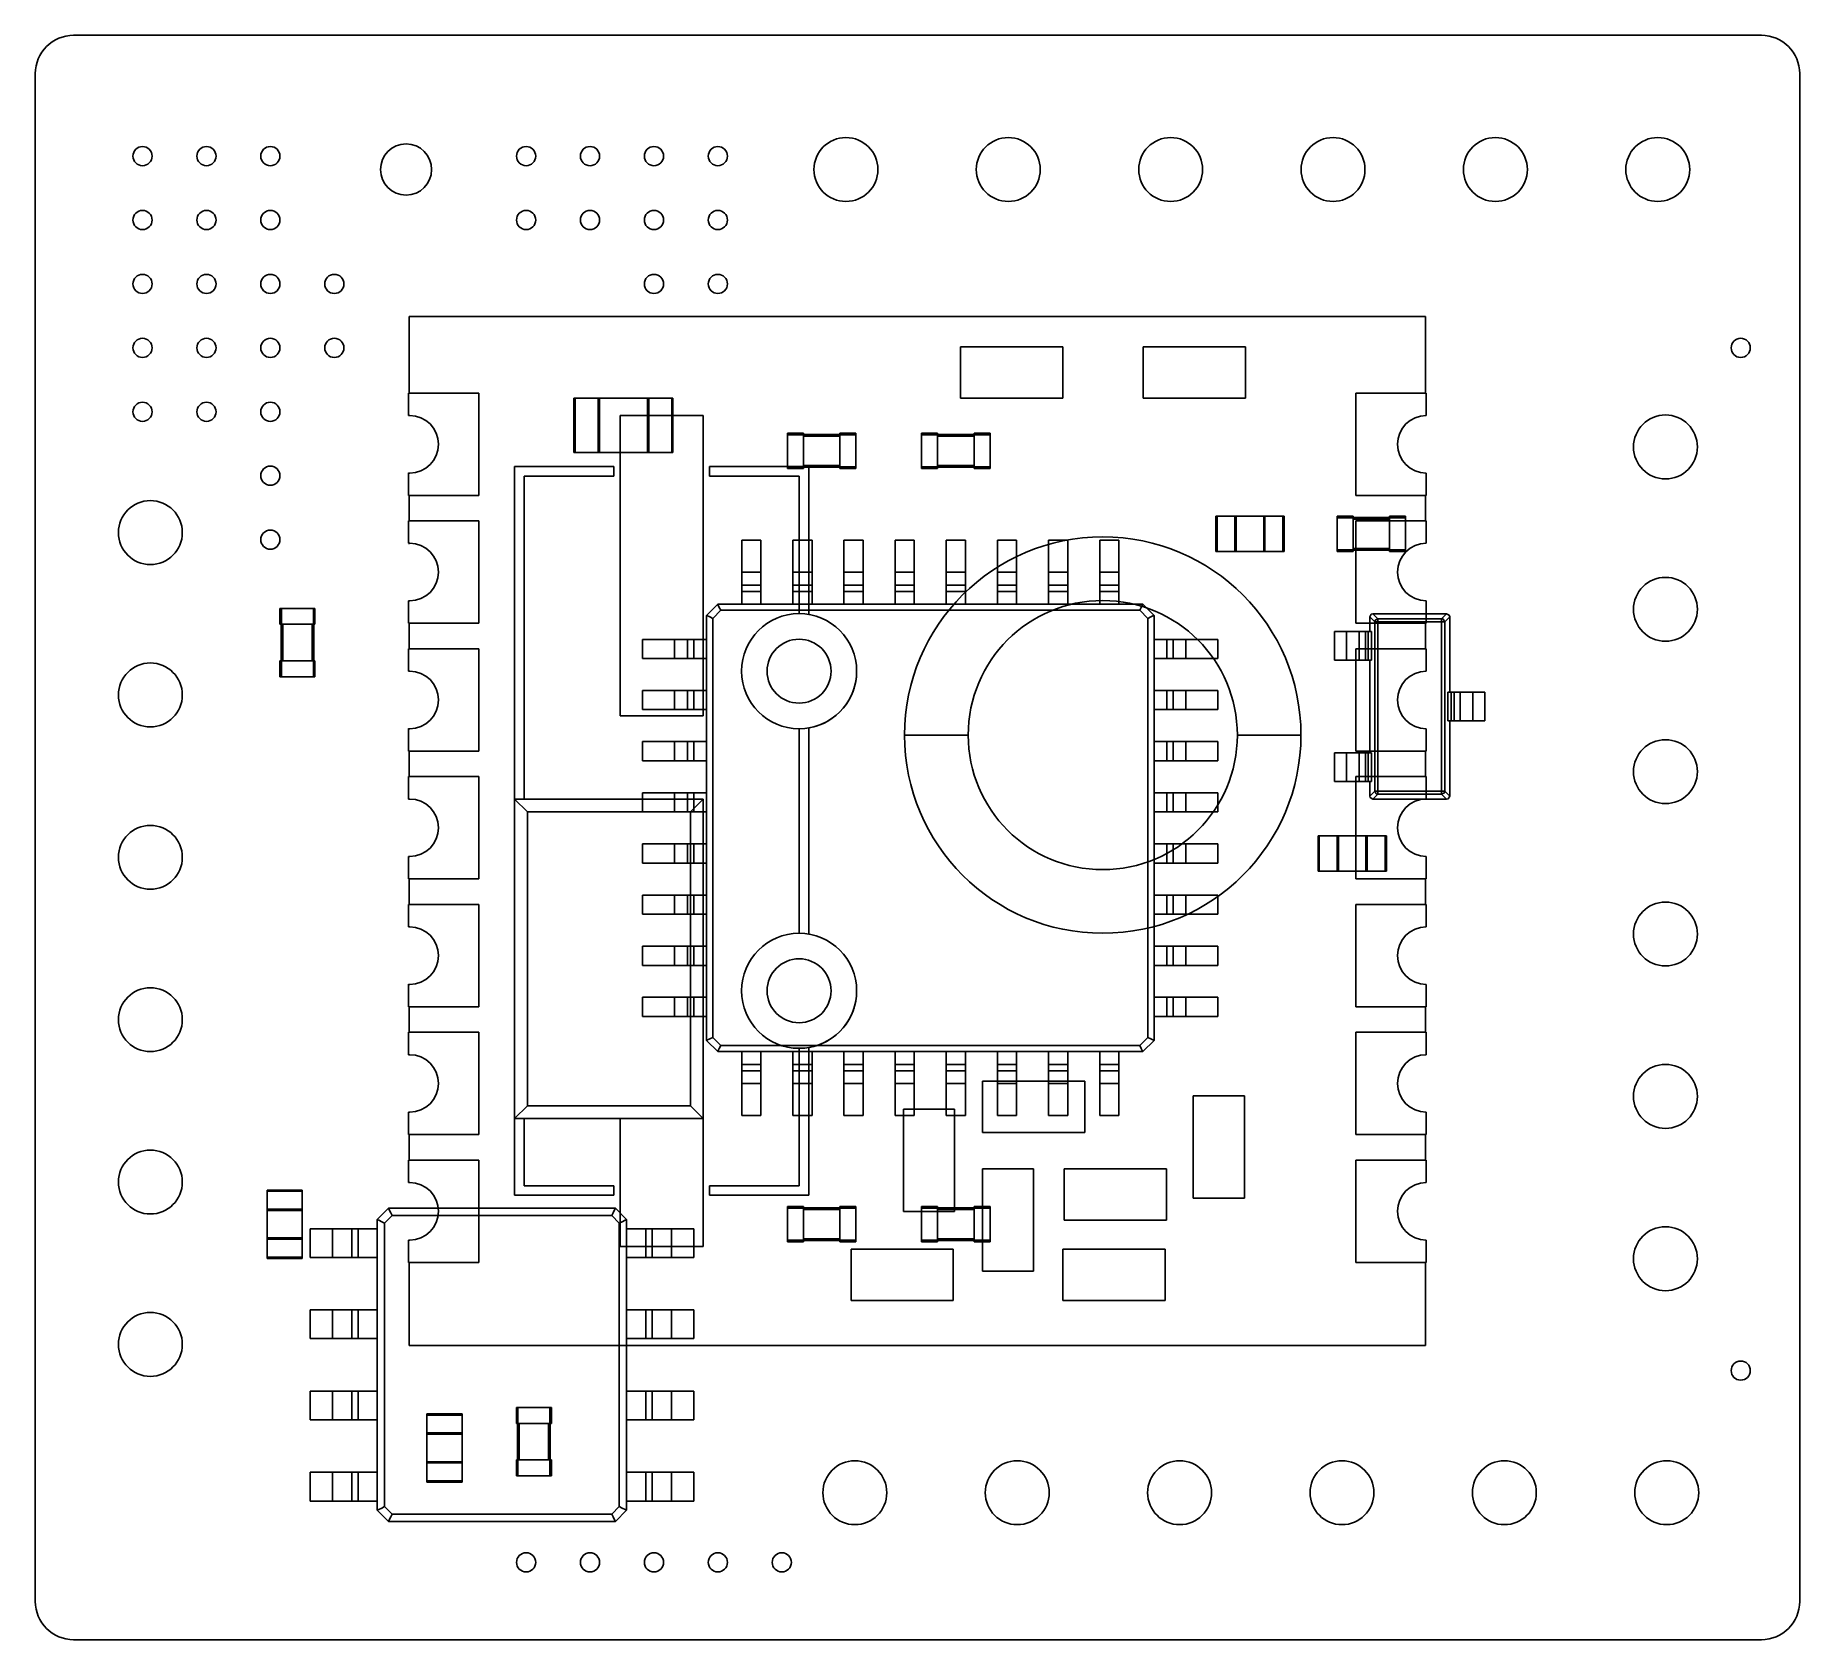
# Model space of a CAD drawing. Extents: x 135.4 to 163, y -73.3 to -48.2.
import ezdxf

# ---------------------------------------------------------------- set-up
doc = ezdxf.new("R2010")
doc.units = 0
doc.layers.get('0').update_dxf_attribs({"linetype": 'continuous'})

# ---------------------------------------------------------------- blocks, each defined once
blk = doc.blocks.new('PART__FEATURE')
at = {"color": 0}
for p, q in [((142.925, -69.915), (142.925, -69.665)), ((142.925, -69.915), (142.925, -69.665)), ((143.45, -69.665), (142.95, -69.665)), ((142.95, -69.915), (142.95, -69.665)), ((143.45, -69.915), (143.45, -69.665)), ((143.475, -69.915), (143.475, -69.665)), ((143.475, -69.915), (143.475, -69.665)), ((142.945, -70.485), (142.945, -69.915)), ((142.945, -70.485), (142.945, -69.915)), ((143.45, -69.915), (142.95, -69.915)), ((142.97, -70.485), (142.97, -69.915)), ((143.43, -70.485), (143.43, -69.915)), ((143.455, -70.485), (143.455, -69.915)), ((143.455, -70.485), (143.455, -69.915)), ((142.925, -70.735), (142.925, -70.485)), ((142.925, -70.735), (142.925, -70.485)), ((143.45, -70.485), (142.95, -70.485)), ((142.95, -70.735), (142.95, -70.485)), ((143.45, -70.735), (143.45, -70.485)), ((143.475, -70.735), (143.475, -70.485)), ((143.475, -70.735), (143.475, -70.485)), ((143.45, -70.735), (142.95, -70.735))]:
    blk.add_line(p, q, dxfattribs=at)
for points in [[(142.925, -69.665), (142.95, -69.665)], [(143.475, -69.665), (143.45, -69.665)], [(142.925, -69.915), (142.95, -69.915)], [(143.475, -69.915), (143.45, -69.915)], [(142.925, -70.485), (142.95, -70.485)], [(143.475, -70.485), (143.45, -70.485)], [(142.925, -70.735), (142.95, -70.735)], [(143.475, -70.735), (143.45, -70.735)]]:
    blk.add_lwpolyline(points, dxfattribs=at)
blk = doc.blocks.new('PART__FEATURE008')
at = {"color": 0}
for p, q in [((142.075, -69.765), (141.525, -69.765)), ((142.075, -69.765), (141.525, -69.765)), ((141.525, -70.065), (141.525, -69.785)), ((142.075, -69.785), (141.525, -69.785)), ((142.075, -70.065), (142.075, -69.785)), ((142.075, -70.065), (141.525, -70.065)), ((141.525, -70.515), (141.525, -70.085)), ((142.075, -70.085), (141.525, -70.085)), ((142.075, -70.085), (141.525, -70.085)), ((142.075, -70.515), (142.075, -70.085)), ((142.075, -70.515), (141.525, -70.515)), ((141.525, -70.815), (141.525, -70.535)), ((142.075, -70.535), (141.525, -70.535)), ((142.075, -70.815), (142.075, -70.535)), ((142.075, -70.815), (141.525, -70.815)), ((142.075, -70.835), (141.525, -70.835)), ((142.075, -70.835), (141.525, -70.835))]:
    blk.add_line(p, q, dxfattribs=at)
for points in [[(141.525, -69.765), (141.525, -69.785)], [(142.075, -69.765), (142.075, -69.785)], [(141.525, -70.085), (141.525, -70.065)], [(142.075, -70.085), (142.075, -70.065)], [(141.525, -70.515), (141.525, -70.535)], [(142.075, -70.515), (142.075, -70.535)], [(141.525, -70.835), (141.525, -70.815)], [(142.075, -70.835), (142.075, -70.815)]]:
    blk.add_lwpolyline(points, dxfattribs=at)
blk = doc.blocks.new('PART__FEATURE011')
at = {"color": 0}
for p, q in [((139.025, -66.265), (139.575, -66.265)), ((139.025, -66.265), (139.575, -66.265)), ((139.025, -66.285), (139.025, -66.565)), ((139.025, -66.285), (139.575, -66.285)), ((139.575, -66.285), (139.575, -66.565)), ((139.025, -66.565), (139.575, -66.565)), ((139.025, -66.585), (139.025, -67.015)), ((139.025, -66.585), (139.575, -66.585)), ((139.575, -66.585), (139.575, -67.015)), ((139.025, -67.015), (139.575, -67.015)), ((139.025, -67.015), (139.575, -67.015)), ((139.025, -67.035), (139.025, -67.315)), ((139.025, -67.035), (139.575, -67.035)), ((139.575, -67.035), (139.575, -67.315)), ((139.025, -67.315), (139.575, -67.315)), ((139.025, -67.335), (139.575, -67.335)), ((139.025, -67.335), (139.575, -67.335))]:
    blk.add_line(p, q, dxfattribs=at)
for points in [[(139.025, -66.265), (139.025, -66.285)], [(139.575, -66.265), (139.575, -66.285)], [(139.025, -66.585), (139.025, -66.565)], [(139.575, -66.585), (139.575, -66.565)], [(139.025, -67.015), (139.025, -67.035)], [(139.575, -67.015), (139.575, -67.035)], [(139.025, -67.335), (139.025, -67.315)], [(139.575, -67.335), (139.575, -67.315)]]:
    blk.add_lwpolyline(points, dxfattribs=at)
blk = doc.blocks.new('PART__FEATURE004')
at = {"color": 0}
for p, q in [((149.515, -54.425), (149.265, -54.425)), ((149.265, -54.95), (149.265, -54.45)), ((149.515, -54.45), (149.265, -54.45)), ((150.085, -54.445), (149.515, -54.445)), ((149.515, -54.95), (149.515, -54.45)), ((150.085, -54.47), (149.515, -54.47)), ((150.335, -54.425), (150.085, -54.425)), ((150.085, -54.95), (150.085, -54.45)), ((150.335, -54.45), (150.085, -54.45)), ((150.335, -54.95), (150.335, -54.45)), ((149.515, -54.95), (149.265, -54.95)), ((149.515, -54.975), (149.265, -54.975)), ((150.085, -54.93), (149.515, -54.93)), ((150.085, -54.955), (149.515, -54.955)), ((150.335, -54.95), (150.085, -54.95)), ((150.335, -54.975), (150.085, -54.975))]:
    blk.add_line(p, q, dxfattribs=at)
for points in [[(149.265, -54.425), (149.265, -54.45)], [(149.515, -54.425), (149.515, -54.45)], [(150.085, -54.425), (150.085, -54.45)], [(150.335, -54.425), (150.335, -54.45)], [(149.265, -54.975), (149.265, -54.95)], [(149.515, -54.975), (149.515, -54.95)], [(150.085, -54.975), (150.085, -54.95)], [(150.335, -54.975), (150.335, -54.95)]]:
    blk.add_lwpolyline(points, dxfattribs=at)
blk = doc.blocks.new('PART__FEATURE001')
at = {"color": 0}
for p, q in [((147.415, -66.525), (147.165, -66.525)), ((147.165, -67.05), (147.165, -66.55)), ((147.415, -66.55), (147.165, -66.55)), ((147.985, -66.545), (147.415, -66.545)), ((147.415, -67.05), (147.415, -66.55)), ((147.985, -66.57), (147.415, -66.57)), ((148.235, -66.525), (147.985, -66.525)), ((147.985, -67.05), (147.985, -66.55)), ((148.235, -66.55), (147.985, -66.55)), ((148.235, -67.05), (148.235, -66.55)), ((147.415, -67.05), (147.165, -67.05)), ((147.985, -67.03), (147.415, -67.03)), ((147.985, -67.055), (147.415, -67.055)), ((148.235, -67.05), (147.985, -67.05)), ((147.415, -67.075), (147.165, -67.075)), ((148.235, -67.075), (147.985, -67.075))]:
    blk.add_line(p, q, dxfattribs=at)
for points in [[(147.165, -66.525), (147.165, -66.55)], [(147.415, -66.525), (147.415, -66.55)], [(147.985, -66.525), (147.985, -66.55)], [(148.235, -66.525), (148.235, -66.55)], [(147.165, -67.075), (147.165, -67.05)], [(147.415, -67.075), (147.415, -67.05)], [(147.985, -67.075), (147.985, -67.05)], [(148.235, -67.075), (148.235, -67.05)]]:
    blk.add_lwpolyline(points, dxfattribs=at)
blk = doc.blocks.new('PART__FEATURE007')
at = {"color": 0}
for p, q in [((143.825, -54.725), (143.825, -53.875)), ((143.825, -54.725), (143.825, -53.875)), ((144.205, -53.875), (143.845, -53.875)), ((143.845, -54.725), (143.845, -53.875)), ((144.205, -54.725), (144.205, -53.875)), ((144.975, -53.875), (144.225, -53.875)), ((144.225, -53.875), (144.225, -54.725)), ((144.225, -54.725), (144.225, -53.875)), ((144.975, -54.725), (144.975, -53.875)), ((145.355, -53.875), (144.995, -53.875)), ((144.995, -54.725), (144.995, -53.875)), ((145.355, -54.725), (145.355, -53.875)), ((145.375, -54.725), (145.375, -53.875)), ((145.375, -54.725), (145.375, -53.875)), ((144.205, -54.725), (143.845, -54.725)), ((144.975, -54.725), (144.225, -54.725)), ((145.355, -54.725), (144.995, -54.725))]:
    blk.add_line(p, q, dxfattribs=at)
for points in [[(143.825, -53.875), (143.845, -53.875)], [(144.225, -53.875), (144.205, -53.875)], [(144.975, -53.875), (144.995, -53.875)], [(145.375, -53.875), (145.355, -53.875)], [(143.825, -54.725), (143.845, -54.725)], [(144.225, -54.725), (144.205, -54.725)], [(144.975, -54.725), (144.995, -54.725)], [(145.375, -54.725), (145.355, -54.725)]]:
    blk.add_lwpolyline(points, dxfattribs=at)
blk = doc.blocks.new('PART__FEATURE006')
at = {"color": 0}
for p, q in [((139.225, -57.165), (139.225, -57.415)), ((139.225, -57.165), (139.225, -57.415)), ((139.25, -57.165), (139.75, -57.165)), ((139.25, -57.165), (139.25, -57.415)), ((139.75, -57.165), (139.75, -57.415)), ((139.775, -57.165), (139.775, -57.415)), ((139.245, -57.415), (139.245, -57.985)), ((139.245, -57.415), (139.245, -57.985)), ((139.25, -57.415), (139.75, -57.415)), ((139.27, -57.415), (139.27, -57.985)), ((139.73, -57.415), (139.73, -57.985)), ((139.755, -57.415), (139.755, -57.985)), ((139.755, -57.415), (139.755, -57.985)), ((139.225, -57.985), (139.225, -58.235)), ((139.225, -57.985), (139.225, -58.235)), ((139.25, -57.985), (139.75, -57.985)), ((139.25, -57.985), (139.25, -58.235)), ((139.25, -58.235), (139.75, -58.235)), ((139.75, -57.985), (139.75, -58.235)), ((139.775, -57.985), (139.775, -58.235))]:
    blk.add_line(p, q, dxfattribs=at)
for points in [[(139.225, -57.165), (139.25, -57.165)], [(139.775, -57.165), (139.75, -57.165)], [(139.225, -57.415), (139.25, -57.415)], [(139.775, -57.415), (139.75, -57.415)], [(139.225, -57.985), (139.25, -57.985)], [(139.225, -58.235), (139.25, -58.235)], [(139.775, -57.985), (139.75, -57.985)], [(139.775, -58.235), (139.75, -58.235)]]:
    blk.add_lwpolyline(points, dxfattribs=at)
blk = doc.blocks.new('PART__FEATURE003')
at = {"color": 0}
for p, q in [((149.265, -66.525), (149.515, -66.525)), ((149.265, -66.55), (149.265, -67.05)), ((149.265, -66.55), (149.515, -66.55)), ((149.515, -66.545), (150.085, -66.545)), ((149.515, -66.545), (150.085, -66.545)), ((149.515, -66.55), (149.515, -67.05)), ((149.515, -66.57), (150.085, -66.57)), ((150.085, -66.525), (150.335, -66.525)), ((150.085, -66.55), (150.085, -67.05)), ((150.085, -66.55), (150.335, -66.55)), ((150.335, -66.55), (150.335, -67.05)), ((149.265, -67.05), (149.515, -67.05)), ((149.515, -67.03), (150.085, -67.03)), ((149.515, -67.055), (150.085, -67.055)), ((150.085, -67.05), (150.335, -67.05)), ((149.265, -67.075), (149.515, -67.075)), ((149.265, -67.075), (149.515, -67.075)), ((150.085, -67.075), (150.335, -67.075)), ((150.085, -67.075), (150.335, -67.075))]:
    blk.add_line(p, q, dxfattribs=at)
for points in [[(149.265, -66.525), (149.265, -66.55)], [(149.515, -66.525), (149.515, -66.55)], [(150.085, -66.525), (150.085, -66.55)], [(150.335, -66.525), (150.335, -66.55)], [(149.265, -67.075), (149.265, -67.05)], [(149.515, -67.075), (149.515, -67.05)], [(150.085, -67.075), (150.085, -67.05)], [(150.335, -67.075), (150.335, -67.05)]]:
    blk.add_lwpolyline(points, dxfattribs=at)
blk = doc.blocks.new('PART__FEATURE015')
at = {"color": 0}
for p, q in [((141.248, -53.798), (141.248, -52.598)), ((157.148, -52.598), (141.248, -52.598)), ((157.148, -53.798), (157.148, -52.598)), ((149.874, -53.075), (149.874, -53.875)), ((151.474, -53.075), (149.874, -53.075)), ((151.474, -53.875), (151.474, -53.075)), ((152.732, -53.075), (152.732, -53.875)), ((154.332, -53.075), (152.732, -53.075)), ((154.332, -53.875), (154.332, -53.075)), ((141.238, -53.798), (141.238, -54.148)), ((142.338, -53.798), (141.238, -53.798)), ((142.338, -55.398), (142.338, -53.798)), ((157.158, -53.798), (156.058, -53.798)), ((156.058, -53.798), (156.058, -55.398)), ((157.158, -54.148), (157.158, -53.798)), ((149.874, -53.875), (151.474, -53.875)), ((149.874, -53.875), (151.474, -53.875)), ((152.732, -53.875), (154.332, -53.875)), ((145.848, -54.148), (144.548, -54.148)), ((144.548, -54.148), (144.548, -58.848)), ((145.848, -54.148), (144.548, -54.148)), ((145.848, -58.848), (145.848, -54.148)), ((145.848, -58.848), (145.848, -54.148)), ((141.238, -55.047), (141.238, -55.398)), ((144.448, -54.948), (142.898, -54.948)), ((142.898, -54.948), (142.898, -60.148)), ((144.448, -54.948), (142.898, -54.948)), ((143.048, -60.148), (143.048, -55.098)), ((143.048, -55.098), (144.448, -55.098)), ((143.048, -60.148), (143.048, -55.098)), ((143.048, -55.098), (144.448, -55.098)), ((144.448, -55.098), (144.448, -54.948)), ((144.448, -55.098), (144.448, -54.948)), ((145.948, -54.948), (145.948, -55.098)), ((147.498, -54.948), (145.948, -54.948)), ((145.948, -55.098), (147.348, -55.098)), ((147.348, -55.098), (147.348, -57.248)), ((147.498, -57.26), (147.498, -54.948)), ((157.158, -55.398), (157.158, -55.048)), ((141.238, -55.398), (142.338, -55.398)), ((141.248, -55.798), (141.248, -55.398)), ((156.058, -55.398), (157.158, -55.398)), ((157.148, -55.798), (157.148, -55.398)), ((141.238, -55.798), (141.238, -56.148)), ((142.338, -55.798), (141.238, -55.798)), ((142.338, -57.398), (142.338, -55.798)), ((157.158, -55.798), (156.058, -55.798)), ((156.058, -55.798), (156.058, -57.398)), ((157.158, -56.148), (157.158, -55.798)), ((141.238, -57.047), (141.238, -57.398)), ((157.158, -57.398), (157.158, -57.048)), ((141.238, -57.398), (142.338, -57.398)), ((141.248, -57.798), (141.248, -57.398)), ((156.058, -57.398), (157.158, -57.398)), ((157.148, -57.798), (157.148, -57.398)), ((141.238, -57.798), (141.238, -58.148)), ((142.338, -57.798), (141.238, -57.798)), ((142.338, -59.398), (142.338, -57.798)), ((157.158, -57.798), (156.058, -57.798)), ((156.058, -57.798), (156.058, -59.398)), ((157.158, -58.148), (157.158, -57.798)), ((141.238, -59.047), (141.238, -59.398)), ((144.548, -58.848), (145.848, -58.848)), ((144.548, -58.848), (145.848, -58.848)), ((147.348, -59.048), (147.348, -62.248)), ((147.498, -62.26), (147.498, -59.035)), ((157.158, -59.398), (157.158, -59.048)), ((141.238, -59.398), (142.338, -59.398)), ((141.248, -59.798), (141.248, -59.398)), ((156.058, -59.398), (157.158, -59.398)), ((157.148, -59.798), (157.148, -59.398)), ((141.238, -59.798), (141.238, -60.148)), ((142.338, -59.798), (141.238, -59.798)), ((142.338, -61.398), (142.338, -59.798)), ((157.158, -59.798), (156.058, -59.798)), ((156.058, -59.798), (156.058, -61.398)), ((157.158, -60.148), (157.158, -59.798)), ((142.898, -60.148), (142.898, -65.148)), ((142.898, -65.148), (142.898, -60.148)), ((142.898, -60.148), (145.848, -60.148)), ((143.098, -60.348), (142.898, -60.148)), ((145.648, -60.348), (145.848, -60.148)), ((145.848, -65.148), (145.848, -60.148)), ((145.848, -60.148), (145.848, -65.148)), ((145.648, -60.348), (143.098, -60.348)), ((143.098, -60.348), (143.098, -64.948)), ((145.648, -64.948), (145.648, -60.348)), ((141.238, -61.047), (141.238, -61.398)), ((157.158, -61.398), (157.158, -61.048)), ((141.238, -61.398), (142.338, -61.398)), ((141.248, -61.798), (141.248, -61.398)), ((156.058, -61.398), (157.158, -61.398)), ((157.148, -61.798), (157.148, -61.398)), ((141.238, -61.798), (141.238, -62.148)), ((142.338, -61.798), (141.238, -61.798)), ((142.338, -63.398), (142.338, -61.798)), ((157.158, -61.798), (156.058, -61.798)), ((156.058, -61.798), (156.058, -63.398)), ((157.158, -62.148), (157.158, -61.798)), ((141.238, -63.047), (141.238, -63.398)), ((157.158, -63.398), (157.158, -63.048)), ((141.238, -63.398), (142.338, -63.398)), ((141.248, -63.798), (141.248, -63.398)), ((156.058, -63.398), (157.158, -63.398)), ((157.148, -63.798), (157.148, -63.398)), ((141.238, -63.798), (141.238, -64.148)), ((142.338, -63.798), (141.238, -63.798)), ((142.338, -65.398), (142.338, -63.798)), ((157.158, -63.798), (156.058, -63.798)), ((156.058, -63.798), (156.058, -65.398)), ((157.158, -64.148), (157.158, -63.798)), ((147.348, -64.048), (147.348, -66.198)), ((147.498, -66.348), (147.498, -64.035)), ((150.217, -64.563), (150.217, -65.363)), ((151.817, -64.563), (150.217, -64.563)), ((151.817, -65.363), (151.817, -64.563)), ((153.513, -64.791), (153.513, -66.391)), ((154.313, -64.791), (153.513, -64.791)), ((154.313, -66.391), (154.313, -64.791)), ((154.313, -66.391), (154.313, -64.791)), ((141.238, -65.047), (141.238, -65.398)), ((142.898, -65.148), (143.098, -64.948)), ((143.098, -64.948), (145.648, -64.948)), ((145.848, -65.148), (145.648, -64.948)), ((148.979, -65.001), (148.979, -66.601)), ((148.979, -65.001), (148.979, -66.601)), ((149.779, -65.001), (148.979, -65.001)), ((149.779, -66.601), (149.779, -65.001)), ((157.158, -65.398), (157.158, -65.048)), ((141.238, -65.398), (142.338, -65.398)), ((141.248, -65.798), (141.248, -65.398)), ((142.898, -65.148), (142.898, -66.348)), ((145.848, -65.148), (142.898, -65.148)), ((143.048, -66.198), (143.048, -65.148)), ((143.048, -66.198), (143.048, -65.148)), ((144.548, -65.148), (144.548, -67.148)), ((144.548, -65.148), (144.548, -67.148)), ((145.848, -65.148), (144.548, -65.148)), ((145.848, -67.148), (145.848, -65.148)), ((150.217, -65.363), (151.817, -65.363)), ((150.217, -65.363), (151.817, -65.363)), ((156.058, -65.398), (157.158, -65.398)), ((157.148, -65.798), (157.148, -65.398)), ((141.238, -65.798), (141.238, -66.148)), ((142.338, -65.798), (141.238, -65.798)), ((142.338, -67.398), (142.338, -65.798)), ((151.017, -65.934), (150.217, -65.934)), ((150.217, -65.934), (150.217, -67.534)), ((151.017, -65.934), (150.217, -65.934)), ((151.017, -67.534), (151.017, -65.934)), ((151.493, -65.934), (151.493, -66.734)), ((153.093, -65.934), (151.493, -65.934)), ((153.093, -66.734), (153.093, -65.934)), ((157.158, -65.798), (156.058, -65.798)), ((156.058, -65.798), (156.058, -67.398)), ((157.158, -66.148), (157.158, -65.798)), ((144.448, -66.198), (143.048, -66.198)), ((144.448, -66.198), (143.048, -66.198)), ((144.448, -66.348), (144.448, -66.198)), ((144.448, -66.348), (144.448, -66.198)), ((145.948, -66.198), (145.948, -66.348)), ((147.348, -66.198), (145.948, -66.198)), ((142.898, -66.348), (144.448, -66.348)), ((142.898, -66.348), (144.448, -66.348)), ((145.948, -66.348), (147.498, -66.348)), ((153.513, -66.391), (154.313, -66.391)), ((153.513, -66.391), (154.313, -66.391)), ((148.979, -66.601), (149.779, -66.601)), ((151.493, -66.734), (153.093, -66.734)), ((151.493, -66.734), (153.093, -66.734)), ((141.238, -67.047), (141.238, -67.398)), ((157.158, -67.398), (157.158, -67.048)), ((144.548, -67.148), (145.848, -67.148)), ((144.548, -67.148), (145.848, -67.148)), ((148.16, -67.192), (148.16, -67.992)), ((148.16, -67.192), (148.16, -67.992)), ((149.76, -67.192), (148.16, -67.192)), ((149.76, -67.992), (149.76, -67.192)), ((151.474, -67.192), (151.474, -67.992)), ((153.074, -67.192), (151.474, -67.192)), ((153.074, -67.992), (153.074, -67.192)), ((141.238, -67.398), (142.338, -67.398)), ((141.248, -68.698), (141.248, -67.398)), ((150.217, -67.534), (151.017, -67.534)), ((150.217, -67.534), (151.017, -67.534)), ((156.058, -67.398), (157.158, -67.398)), ((157.148, -68.698), (157.148, -67.398)), ((148.16, -67.992), (149.76, -67.992)), ((151.474, -67.992), (153.074, -67.992)), ((151.474, -67.992), (153.074, -67.992)), ((157.148, -68.698), (141.248, -68.698))]:
    blk.add_line(p, q, dxfattribs=at)
for points in [[(149.993, -59.148), (149.943, -59.148), (149.893, -59.148), (149.843, -59.148), (149.793, -59.148), (149.743, -59.148), (149.693, -59.148), (149.643, -59.148), (149.593, -59.148), (149.543, -59.148), (149.493, -59.148), (149.443, -59.148), (149.393, -59.148), (149.343, -59.148), (149.293, -59.148), (149.243, -59.148), (149.193, -59.148), (149.143, -59.148), (149.093, -59.148), (149.043, -59.148), (148.998, -59.148)], [(154.203, -59.148), (154.253, -59.148), (154.303, -59.148), (154.353, -59.148), (154.403, -59.148), (154.453, -59.148), (154.503, -59.148), (154.553, -59.148), (154.603, -59.148), (154.653, -59.148), (154.703, -59.148), (154.753, -59.148), (154.803, -59.148), (154.853, -59.148), (154.903, -59.148), (154.953, -59.148), (155.003, -59.148), (155.053, -59.148), (155.103, -59.148), (155.153, -59.148), (155.198, -59.148)]]:
    blk.add_lwpolyline(points, dxfattribs=at)
for centre, radius, start, end in [((141.258, -54.598), 0.45, 90, 92.5473), ((141.258, -54.598), 0.45, -90, 90), ((157.158, -54.598), 0.45, 90, -90), ((141.258, -54.598), 0.45, -92.5473, -90), ((141.258, -56.598), 0.45, 90, 92.5473), ((141.258, -56.598), 0.45, -90, 90), ((152.098, -59.148), 3.1, 0, 180), ((157.158, -56.598), 0.45, 90, -90), ((141.258, -56.598), 0.45, -92.5473, -90), ((152.098, -59.148), 2.105, 0, -180), ((147.348, -58.148), 0.9, 90, 180), ((147.348, -58.148), 0.9, 0, -180), ((147.348, -58.148), 0.5, 0, -180), ((141.258, -58.598), 0.45, 90, 92.5473), ((141.258, -58.598), 0.45, -90, 90), ((147.348, -58.148), 0.9, -180, 0), ((147.348, -58.148), 0.9, -180, -90), ((147.348, -58.148), 0.5, -180, 0), ((147.348, -58.148), 0.9, -80.4059, 0), ((157.158, -58.598), 0.45, 90, -90), ((141.258, -58.598), 0.45, -92.5473, -90), ((152.098, -59.148), 3.1, -180, 0), ((152.098, -59.148), 2.105, 180, 0), ((141.258, -60.598), 0.45, 90, 92.5473), ((141.258, -60.598), 0.45, -90, 90), ((157.158, -60.598), 0.45, 90, -90), ((141.258, -60.598), 0.45, -92.5473, -90), ((141.258, -62.598), 0.45, 90, 92.5473), ((141.258, -62.598), 0.45, -90, 90), ((147.348, -63.148), 0.9, 90, 180), ((147.348, -63.148), 0.9, 0, -180), ((157.158, -62.598), 0.45, 90, -90), ((147.348, -63.148), 0.5, 0, -180), ((141.258, -62.598), 0.45, -92.5473, -90), ((147.348, -63.148), 0.9, -180, 0), ((147.348, -63.148), 0.9, -180, -90), ((147.348, -63.148), 0.5, -180, 0), ((147.348, -63.148), 0.9, -80.4059, 0), ((141.258, -64.598), 0.45, 90, 92.5473), ((141.258, -64.598), 0.45, -90, 90), ((157.158, -64.598), 0.45, 90, -90), ((141.258, -64.598), 0.45, -92.5473, -90), ((141.258, -66.598), 0.45, 90, 92.5473), ((141.258, -66.598), 0.45, -90, 90), ((157.158, -66.598), 0.45, 90, -90), ((141.258, -66.598), 0.45, -92.5473, -90)]:
    blk.add_arc(centre, radius, start, end, dxfattribs=at)
blk = doc.blocks.new('PART__FEATURE014')
at = {"color": 0}
for p, q in [((156.275, -57.299), (156.352, -57.376)), ((156.275, -57.3), (156.275, -57.525)), ((156.401, -57.327), (156.324, -57.25)), ((157.475, -57.25), (156.325, -57.25)), ((156.352, -57.376), (156.352, -60.024)), ((157.399, -57.327), (156.401, -57.327)), ((156.401, -57.376), (157.399, -57.376)), ((156.401, -60.024), (156.401, -57.376)), ((157.476, -57.25), (157.399, -57.327)), ((157.399, -57.376), (157.399, -60.024)), ((157.448, -57.376), (157.525, -57.299)), ((157.448, -60.024), (157.448, -57.376)), ((157.525, -58.475), (157.525, -57.3)), ((155.725, -57.525), (155.912, -57.525)), ((155.725, -57.975), (155.725, -57.525)), ((155.912, -57.975), (155.912, -57.525)), ((156.111, -57.525), (156.206, -57.525)), ((156.111, -57.975), (156.111, -57.525)), ((156.206, -57.975), (156.206, -57.525)), ((156.25, -57.525), (156.302, -57.525)), ((156.25, -57.975), (156.25, -57.525)), ((156.302, -57.975), (156.302, -57.525)), ((155.912, -57.975), (155.725, -57.975)), ((156.206, -57.975), (156.111, -57.975)), ((156.302, -57.975), (156.25, -57.975)), ((156.275, -57.975), (156.275, -59.425)), ((157.498, -58.475), (157.498, -58.925)), ((157.525, -58.475), (157.498, -58.475)), ((157.498, -58.475), (157.55, -58.475)), ((157.55, -58.925), (157.55, -58.475)), ((157.594, -58.475), (157.689, -58.475)), ((157.594, -58.925), (157.594, -58.475)), ((157.689, -58.925), (157.689, -58.475)), ((157.887, -58.475), (158.075, -58.475)), ((157.887, -58.925), (157.887, -58.475)), ((158.075, -58.925), (158.075, -58.475)), ((157.498, -58.925), (157.525, -58.925)), ((157.55, -58.925), (157.498, -58.925)), ((157.525, -60.1), (157.525, -58.925)), ((157.689, -58.925), (157.594, -58.925)), ((158.075, -58.925), (157.887, -58.925)), ((155.725, -59.425), (155.912, -59.425)), ((155.725, -59.875), (155.725, -59.425)), ((155.912, -59.875), (155.912, -59.425)), ((156.111, -59.425), (156.206, -59.425)), ((156.111, -59.875), (156.111, -59.425)), ((156.206, -59.875), (156.206, -59.425)), ((156.25, -59.425), (156.302, -59.425)), ((156.25, -59.875), (156.25, -59.425)), ((156.302, -59.875), (156.302, -59.425)), ((155.912, -59.875), (155.725, -59.875)), ((156.206, -59.875), (156.111, -59.875)), ((156.302, -59.875), (156.25, -59.875)), ((156.275, -59.875), (156.275, -60.1)), ((156.352, -60.024), (156.275, -60.101)), ((156.324, -60.15), (156.401, -60.073)), ((156.325, -60.15), (157.475, -60.15)), ((157.399, -60.024), (156.401, -60.024)), ((156.401, -60.073), (157.399, -60.073)), ((157.399, -60.073), (157.476, -60.15)), ((157.525, -60.101), (157.448, -60.024))]:
    blk.add_line(p, q, dxfattribs=at)
for points in [[(156.275, -57.299), (156.299, -57.257), (156.324, -57.25)], [(156.275, -57.3), (156.275, -57.299)], [(156.324, -57.25), (156.325, -57.25)], [(156.401, -57.327), (156.359, -57.351), (156.352, -57.376)], [(156.352, -57.376), (156.401, -57.376)], [(156.401, -57.376), (156.401, -57.327)], [(157.448, -57.376), (157.424, -57.334), (157.399, -57.327)], [(157.399, -57.327), (157.399, -57.376)], [(157.399, -57.376), (157.448, -57.376)], [(157.475, -57.25), (157.476, -57.25)], [(157.476, -57.25), (157.518, -57.274), (157.525, -57.299)], [(157.525, -57.299), (157.525, -57.3)], [(155.912, -57.525), (155.963, -57.525), (156.012, -57.525), (156.062, -57.525), (156.111, -57.525)], [(156.206, -57.525), (156.25, -57.525)], [(156.111, -57.975), (156.061, -57.975), (156.011, -57.975), (155.961, -57.975), (155.912, -57.975)], [(156.25, -57.975), (156.206, -57.975)], [(157.55, -58.475), (157.594, -58.475)], [(157.689, -58.475), (157.739, -58.475), (157.789, -58.475), (157.839, -58.475), (157.887, -58.475)], [(157.594, -58.925), (157.55, -58.925)], [(157.887, -58.925), (157.838, -58.925), (157.787, -58.925), (157.738, -58.925), (157.689, -58.925)], [(155.912, -59.425), (155.963, -59.425), (156.012, -59.425), (156.062, -59.425), (156.111, -59.425)], [(156.206, -59.425), (156.25, -59.425)], [(156.111, -59.875), (156.061, -59.875), (156.011, -59.875), (155.961, -59.875), (155.912, -59.875)], [(156.25, -59.875), (156.206, -59.875)], [(156.275, -60.101), (156.275, -60.1)], [(156.324, -60.15), (156.282, -60.126), (156.275, -60.101)], [(156.325, -60.15), (156.324, -60.15)], [(156.401, -60.024), (156.352, -60.024)], [(156.352, -60.024), (156.376, -60.066), (156.401, -60.073)], [(156.401, -60.073), (156.401, -60.024)], [(157.448, -60.024), (157.399, -60.024)], [(157.399, -60.024), (157.399, -60.073)], [(157.399, -60.073), (157.441, -60.049), (157.448, -60.024)], [(157.476, -60.15), (157.475, -60.15)], [(157.525, -60.101), (157.501, -60.143), (157.476, -60.15)], [(157.525, -60.1), (157.525, -60.101)]]:
    blk.add_lwpolyline(points, dxfattribs=at)
blk = doc.blocks.new('PART__FEATURE010')
at = {"color": 0}
for p, q in [((155.465, -61.275), (155.465, -60.725)), ((155.465, -61.275), (155.465, -60.725)), ((155.765, -60.725), (155.485, -60.725)), ((155.485, -61.275), (155.485, -60.725)), ((155.765, -61.275), (155.765, -60.725)), ((156.215, -60.725), (155.785, -60.725)), ((155.785, -61.275), (155.785, -60.725)), ((156.215, -61.275), (156.215, -60.725)), ((156.515, -60.725), (156.235, -60.725)), ((156.235, -61.275), (156.235, -60.725)), ((156.515, -61.275), (156.515, -60.725)), ((156.535, -61.275), (156.535, -60.725)), ((155.765, -61.275), (155.485, -61.275)), ((156.215, -61.275), (155.785, -61.275)), ((156.515, -61.275), (156.235, -61.275))]:
    blk.add_line(p, q, dxfattribs=at)
for points in [[(155.465, -60.725), (155.485, -60.725)], [(155.785, -60.725), (155.765, -60.725)], [(156.215, -60.725), (156.235, -60.725)], [(156.535, -60.725), (156.515, -60.725)], [(155.465, -61.275), (155.485, -61.275)], [(155.785, -61.275), (155.765, -61.275)], [(156.215, -61.275), (156.235, -61.275)], [(156.535, -61.275), (156.515, -61.275)]]:
    blk.add_lwpolyline(points, dxfattribs=at)
blk = doc.blocks.new('PART__FEATURE016')
at = {"color": 0}
for p, q in [((162.4, -48.2), (135.999811, -48.2)), ((135.4, -48.8), (135.4, -72.7)), ((163, -72.7), (163, -48.8)), ((136, -73.3), (162.4, -73.3))]:
    blk.add_line(p, q, dxfattribs=at)
for centre, radius in [((137.077381, -50.09), 0.15), ((138.077381, -50.09), 0.15), ((139.077381, -50.09), 0.15), ((141.2, -50.3), 0.4), ((143.077381, -50.09), 0.15), ((144.077381, -50.09), 0.15), ((145.077381, -50.09), 0.15), ((146.077381, -50.09), 0.15), ((148.08, -50.3), 0.5), ((150.62, -50.3), 0.5), ((153.16, -50.3), 0.5), ((155.7, -50.3), 0.5), ((158.24, -50.3), 0.5), ((160.78, -50.3), 0.5), ((137.077381, -51.09), 0.15), ((138.077381, -51.09), 0.15), ((139.077381, -51.09), 0.15), ((143.077381, -51.09), 0.15), ((144.077381, -51.09), 0.15), ((145.077381, -51.09), 0.15), ((146.077381, -51.09), 0.15), ((137.077381, -52.09), 0.15), ((138.077381, -52.09), 0.15), ((139.077381, -52.09), 0.15), ((140.077381, -52.09), 0.15), ((145.077381, -52.09), 0.15), ((146.077381, -52.09), 0.15), ((137.077381, -53.09), 0.15), ((138.077381, -53.09), 0.15), ((139.077381, -53.09), 0.15), ((140.077381, -53.09), 0.15), ((162.077381, -53.09), 0.15), ((137.077381, -54.09), 0.15), ((138.077381, -54.09), 0.15), ((139.077381, -54.09), 0.15), ((160.9, -54.64), 0.5), ((139.077381, -55.09), 0.15), ((137.2, -55.98), 0.5), ((139.077381, -56.09), 0.15), ((160.9, -57.18), 0.5), ((137.2, -58.52), 0.5), ((160.9, -59.72), 0.5), ((137.2, -61.06), 0.5), ((160.9, -62.26), 0.5), ((137.2, -63.6), 0.5), ((160.9, -64.8), 0.5), ((137.2, -66.14), 0.5), ((160.9, -67.34), 0.5), ((137.2, -68.68), 0.5), ((162.077381, -69.09), 0.15), ((148.22, -71), 0.5), ((150.76, -71), 0.5), ((153.3, -71), 0.5), ((155.84, -71), 0.5), ((158.38, -71), 0.5), ((160.92, -71), 0.5), ((143.077381, -72.09), 0.15), ((144.077381, -72.09), 0.15), ((145.077381, -72.09), 0.15), ((146.077381, -72.09), 0.15), ((147.077381, -72.09), 0.15)]:
    blk.add_circle(centre, radius, dxfattribs=at)
for centre, start, end in [((136, -48.8), 90.0180482, -180), ((162.4, -48.8), 0, 90), ((136, -72.7), 180, -90), ((162.4, -72.7), -90, 0)]:
    blk.add_arc(centre, 0.6, start, end, dxfattribs=at)
blk = doc.blocks.new('PART__FEATURE012')
at = {"color": 0}
for p, q in [((140.925, -66.55), (140.75, -66.725)), ((140.75, -66.725), (140.75, -66.87)), ((140.982, -66.665), (140.865, -66.782)), ((140.865, -66.782), (140.865, -71.218)), ((144.475, -66.55), (140.925, -66.55)), ((144.418, -66.665), (140.982, -66.665)), ((144.535, -66.782), (144.418, -66.665)), ((144.65, -66.725), (144.475, -66.55)), ((144.535, -71.218), (144.535, -66.782)), ((144.65, -66.87), (144.65, -66.725)), ((140.05, -66.87), (139.7, -66.87)), ((139.7, -66.87), (139.7, -67.32)), ((140.05, -66.87), (140.05, -67.32)), ((140.35, -66.87), (140.35, -67.32)), ((140.75, -66.87), (140.45, -66.87)), ((140.45, -66.87), (140.45, -67.32)), ((140.75, -66.87), (140.75, -67.32)), ((144.65, -67.32), (144.65, -66.87)), ((144.65, -66.87), (144.95, -66.87)), ((144.95, -67.32), (144.95, -66.87)), ((145.05, -67.32), (145.05, -66.87)), ((145.35, -66.87), (145.7, -66.87)), ((145.35, -67.32), (145.35, -66.87)), ((145.7, -67.32), (145.7, -66.87)), ((140.05, -67.32), (139.7, -67.32)), ((140.75, -67.32), (140.45, -67.32)), ((140.75, -67.32), (140.75, -68.14)), ((144.65, -68.14), (144.65, -67.32)), ((144.65, -67.32), (144.95, -67.32)), ((145.35, -67.32), (145.7, -67.32)), ((140.05, -68.14), (139.7, -68.14)), ((139.7, -68.14), (139.7, -68.59)), ((140.05, -68.14), (140.05, -68.59)), ((140.35, -68.14), (140.35, -68.59)), ((140.75, -68.14), (140.45, -68.14)), ((140.45, -68.14), (140.45, -68.59)), ((140.75, -68.14), (140.75, -68.59)), ((144.65, -68.59), (144.65, -68.14)), ((144.65, -68.14), (144.95, -68.14)), ((144.95, -68.59), (144.95, -68.14)), ((145.05, -68.59), (145.05, -68.14)), ((145.35, -68.14), (145.7, -68.14)), ((145.35, -68.59), (145.35, -68.14)), ((145.7, -68.59), (145.7, -68.14)), ((140.05, -68.59), (139.7, -68.59)), ((140.75, -68.59), (140.45, -68.59)), ((140.75, -68.59), (140.75, -69.41)), ((144.65, -69.41), (144.65, -68.59)), ((144.65, -68.59), (144.95, -68.59)), ((145.35, -68.59), (145.7, -68.59)), ((140.05, -69.41), (139.7, -69.41)), ((139.7, -69.41), (139.7, -69.86)), ((140.05, -69.41), (140.05, -69.86)), ((140.35, -69.41), (140.35, -69.86)), ((140.75, -69.41), (140.45, -69.41)), ((140.45, -69.41), (140.45, -69.86)), ((140.75, -69.41), (140.75, -69.86)), ((144.65, -69.86), (144.65, -69.41)), ((144.65, -69.41), (144.95, -69.41)), ((144.95, -69.86), (144.95, -69.41)), ((145.05, -69.86), (145.05, -69.41)), ((145.35, -69.41), (145.7, -69.41)), ((145.35, -69.86), (145.35, -69.41)), ((145.7, -69.86), (145.7, -69.41)), ((140.05, -69.86), (139.7, -69.86)), ((140.75, -69.86), (140.45, -69.86)), ((140.75, -69.86), (140.75, -70.68)), ((144.65, -70.68), (144.65, -69.86)), ((144.65, -69.86), (144.95, -69.86)), ((145.35, -69.86), (145.7, -69.86)), ((140.05, -70.68), (139.7, -70.68)), ((139.7, -70.68), (139.7, -71.13)), ((140.05, -70.68), (140.05, -71.13)), ((140.35, -70.68), (140.35, -71.13)), ((140.75, -70.68), (140.45, -70.68)), ((140.45, -70.68), (140.45, -71.13)), ((140.75, -70.68), (140.75, -71.13)), ((144.65, -71.13), (144.65, -70.68)), ((144.65, -70.68), (144.95, -70.68)), ((144.95, -71.13), (144.95, -70.68)), ((145.05, -71.13), (145.05, -70.68)), ((145.35, -70.68), (145.7, -70.68)), ((145.35, -71.13), (145.35, -70.68)), ((145.7, -71.13), (145.7, -70.68)), ((140.05, -71.13), (139.7, -71.13)), ((140.75, -71.13), (140.45, -71.13)), ((140.75, -71.13), (140.75, -71.275)), ((144.65, -71.275), (144.65, -71.13)), ((144.65, -71.13), (144.95, -71.13)), ((145.35, -71.13), (145.7, -71.13)), ((140.75, -71.275), (140.925, -71.45)), ((140.865, -71.218), (140.982, -71.335)), ((140.925, -71.45), (144.475, -71.45)), ((140.982, -71.335), (144.418, -71.335)), ((144.418, -71.335), (144.535, -71.218)), ((144.475, -71.45), (144.65, -71.275))]:
    blk.add_line(p, q, dxfattribs=at)
for points in [[(140.865, -66.782), (140.82, -66.76), (140.775, -66.738), (140.75, -66.725)], [(140.982, -66.665), (140.96, -66.62), (140.938, -66.575), (140.925, -66.55)], [(144.418, -66.665), (144.44, -66.62), (144.462, -66.575), (144.475, -66.55)], [(144.535, -66.782), (144.58, -66.76), (144.625, -66.738), (144.65, -66.725)], [(140.35, -66.87), (140.3, -66.87), (140.25, -66.87), (140.2, -66.87), (140.15, -66.87), (140.1, -66.87), (140.05, -66.87)], [(140.45, -66.87), (140.4, -66.87), (140.35, -66.87)], [(144.95, -66.87), (145, -66.87), (145.05, -66.87)], [(145.05, -66.87), (145.1, -66.87), (145.15, -66.87), (145.2, -66.87), (145.25, -66.87), (145.3, -66.87), (145.35, -66.87)], [(140.35, -67.32), (140.3, -67.32), (140.25, -67.32), (140.2, -67.32), (140.15, -67.32), (140.1, -67.32), (140.05, -67.32)], [(140.45, -67.32), (140.4, -67.32), (140.35, -67.32)], [(144.95, -67.32), (145, -67.32), (145.05, -67.32)], [(145.05, -67.32), (145.1, -67.32), (145.15, -67.32), (145.2, -67.32), (145.25, -67.32), (145.3, -67.32), (145.35, -67.32)], [(140.35, -68.14), (140.3, -68.14), (140.25, -68.14), (140.2, -68.14), (140.15, -68.14), (140.1, -68.14), (140.05, -68.14)], [(140.45, -68.14), (140.4, -68.14), (140.35, -68.14)], [(144.95, -68.14), (145, -68.14), (145.05, -68.14)], [(145.05, -68.14), (145.1, -68.14), (145.15, -68.14), (145.2, -68.14), (145.25, -68.14), (145.3, -68.14), (145.35, -68.14)], [(140.35, -68.59), (140.3, -68.59), (140.25, -68.59), (140.2, -68.59), (140.15, -68.59), (140.1, -68.59), (140.05, -68.59)], [(140.45, -68.59), (140.4, -68.59), (140.35, -68.59)], [(144.95, -68.59), (145, -68.59), (145.05, -68.59)], [(145.05, -68.59), (145.1, -68.59), (145.15, -68.59), (145.2, -68.59), (145.25, -68.59), (145.3, -68.59), (145.35, -68.59)], [(140.35, -69.41), (140.3, -69.41), (140.25, -69.41), (140.2, -69.41), (140.15, -69.41), (140.1, -69.41), (140.05, -69.41)], [(140.45, -69.41), (140.4, -69.41), (140.35, -69.41)], [(144.95, -69.41), (145, -69.41), (145.05, -69.41)], [(145.05, -69.41), (145.1, -69.41), (145.15, -69.41), (145.2, -69.41), (145.25, -69.41), (145.3, -69.41), (145.35, -69.41)], [(140.35, -69.86), (140.3, -69.86), (140.25, -69.86), (140.2, -69.86), (140.15, -69.86), (140.1, -69.86), (140.05, -69.86)], [(140.45, -69.86), (140.4, -69.86), (140.35, -69.86)], [(144.95, -69.86), (145, -69.86), (145.05, -69.86)], [(145.05, -69.86), (145.1, -69.86), (145.15, -69.86), (145.2, -69.86), (145.25, -69.86), (145.3, -69.86), (145.35, -69.86)], [(140.35, -70.68), (140.3, -70.68), (140.25, -70.68), (140.2, -70.68), (140.15, -70.68), (140.1, -70.68), (140.05, -70.68)], [(140.45, -70.68), (140.4, -70.68), (140.35, -70.68)], [(144.95, -70.68), (145, -70.68), (145.05, -70.68)], [(145.05, -70.68), (145.1, -70.68), (145.15, -70.68), (145.2, -70.68), (145.25, -70.68), (145.3, -70.68), (145.35, -70.68)], [(140.35, -71.13), (140.3, -71.13), (140.25, -71.13), (140.2, -71.13), (140.15, -71.13), (140.1, -71.13), (140.05, -71.13)], [(140.45, -71.13), (140.4, -71.13), (140.35, -71.13)], [(144.95, -71.13), (145, -71.13), (145.05, -71.13)], [(145.05, -71.13), (145.1, -71.13), (145.15, -71.13), (145.2, -71.13), (145.25, -71.13), (145.3, -71.13), (145.35, -71.13)], [(140.865, -71.218), (140.82, -71.24), (140.775, -71.262), (140.75, -71.275)], [(140.982, -71.335), (140.96, -71.38), (140.938, -71.425), (140.925, -71.45)], [(144.418, -71.335), (144.44, -71.38), (144.462, -71.425), (144.475, -71.45)], [(144.535, -71.218), (144.58, -71.24), (144.625, -71.262), (144.65, -71.275)]]:
    blk.add_lwpolyline(points, dxfattribs=at)
blk = doc.blocks.new('PART__FEATURE009')
at = {"color": 0}
for p, q in [((153.865, -55.725), (153.865, -56.275)), ((153.885, -55.725), (154.165, -55.725)), ((153.885, -55.725), (153.885, -56.275)), ((154.165, -55.725), (154.165, -56.275)), ((154.185, -55.725), (154.185, -56.275)), ((154.185, -55.725), (154.615, -55.725)), ((154.615, -55.725), (154.615, -56.275)), ((154.635, -55.725), (154.915, -55.725)), ((154.635, -55.725), (154.635, -56.275)), ((154.915, -55.725), (154.915, -56.275)), ((154.935, -55.725), (154.935, -56.275)), ((153.885, -56.275), (154.165, -56.275)), ((154.185, -56.275), (154.615, -56.275)), ((154.635, -56.275), (154.915, -56.275))]:
    blk.add_line(p, q, dxfattribs=at)
for points in [[(153.865, -55.725), (153.885, -55.725)], [(154.185, -55.725), (154.165, -55.725)], [(154.615, -55.725), (154.635, -55.725)], [(154.935, -55.725), (154.915, -55.725)], [(153.865, -56.275), (153.885, -56.275)], [(154.185, -56.275), (154.165, -56.275)], [(154.615, -56.275), (154.635, -56.275)], [(154.935, -56.275), (154.915, -56.275)]]:
    blk.add_lwpolyline(points, dxfattribs=at)
blk = doc.blocks.new('PART__FEATURE013')
at = {"color": 0}
for p, q in [((146.45, -56.6), (146.45, -56.1)), ((146.75, -56.1), (146.45, -56.1)), ((146.75, -56.6), (146.75, -56.1)), ((147.25, -56.6), (147.25, -56.1)), ((147.55, -56.1), (147.25, -56.1)), ((147.55, -56.6), (147.55, -56.1)), ((148.05, -56.6), (148.05, -56.1)), ((148.35, -56.1), (148.05, -56.1)), ((148.35, -56.6), (148.35, -56.1)), ((148.85, -56.6), (148.85, -56.1)), ((149.15, -56.1), (148.85, -56.1)), ((149.15, -56.6), (149.15, -56.1)), ((149.65, -56.6), (149.65, -56.1)), ((149.95, -56.1), (149.65, -56.1)), ((149.95, -56.6), (149.95, -56.1)), ((150.45, -56.6), (150.45, -56.1)), ((150.75, -56.1), (150.45, -56.1)), ((150.75, -56.6), (150.75, -56.1)), ((151.25, -56.6), (151.25, -56.1)), ((151.55, -56.1), (151.25, -56.1)), ((151.55, -56.6), (151.55, -56.1)), ((152.05, -56.6), (152.05, -56.1)), ((152.35, -56.1), (152.05, -56.1)), ((152.35, -56.6), (152.35, -56.1)), ((146.75, -56.6), (146.45, -56.6)), ((146.75, -56.8), (146.45, -56.8)), ((146.75, -56.8), (146.45, -56.8)), ((147.55, -56.6), (147.25, -56.6)), ((147.55, -56.8), (147.25, -56.8)), ((147.55, -56.8), (147.25, -56.8)), ((148.35, -56.6), (148.05, -56.6)), ((148.35, -56.8), (148.05, -56.8)), ((148.35, -56.8), (148.05, -56.8)), ((149.15, -56.6), (148.85, -56.6)), ((149.15, -56.8), (148.85, -56.8)), ((149.15, -56.8), (148.85, -56.8)), ((149.95, -56.6), (149.65, -56.6)), ((149.95, -56.8), (149.65, -56.8)), ((149.95, -56.8), (149.65, -56.8)), ((150.75, -56.6), (150.45, -56.6)), ((150.75, -56.8), (150.45, -56.8)), ((150.75, -56.8), (150.45, -56.8)), ((151.55, -56.6), (151.25, -56.6)), ((151.55, -56.8), (151.25, -56.8)), ((151.55, -56.8), (151.25, -56.8)), ((152.35, -56.6), (152.05, -56.6)), ((152.35, -56.8), (152.05, -56.8)), ((152.35, -56.8), (152.05, -56.8)), ((146.075, -57.1), (145.9, -57.275)), ((146.45, -57.1), (146.075, -57.1)), ((146.45, -57.1), (146.45, -56.9)), ((146.75, -56.9), (146.45, -56.9)), ((146.75, -57.1), (146.45, -57.1)), ((146.75, -57.1), (146.75, -56.9)), ((147.25, -57.1), (146.75, -57.1)), ((147.25, -57.1), (147.25, -56.9)), ((147.55, -56.9), (147.25, -56.9)), ((147.55, -57.1), (147.25, -57.1)), ((147.55, -57.1), (147.55, -56.9)), ((148.05, -57.1), (147.55, -57.1)), ((148.05, -57.1), (148.05, -56.9)), ((148.35, -56.9), (148.05, -56.9)), ((148.35, -57.1), (148.05, -57.1)), ((148.35, -57.1), (148.35, -56.9)), ((148.85, -57.1), (148.35, -57.1)), ((148.85, -57.1), (148.85, -56.9)), ((149.15, -56.9), (148.85, -56.9)), ((149.15, -57.1), (148.85, -57.1)), ((149.15, -57.1), (149.15, -56.9)), ((149.65, -57.1), (149.15, -57.1)), ((149.65, -57.1), (149.65, -56.9)), ((149.95, -56.9), (149.65, -56.9)), ((149.95, -57.1), (149.65, -57.1)), ((149.95, -57.1), (149.95, -56.9)), ((150.45, -57.1), (149.95, -57.1)), ((150.45, -57.1), (150.45, -56.9)), ((150.75, -56.9), (150.45, -56.9)), ((150.75, -57.1), (150.45, -57.1)), ((150.75, -57.1), (150.75, -56.9)), ((151.25, -57.1), (150.75, -57.1)), ((151.25, -57.1), (151.25, -56.9)), ((151.55, -56.9), (151.25, -56.9)), ((151.55, -57.1), (151.25, -57.1)), ((151.55, -57.1), (151.55, -56.9)), ((152.05, -57.1), (151.55, -57.1)), ((152.05, -57.1), (152.05, -56.9)), ((152.35, -56.9), (152.05, -56.9)), ((152.35, -57.1), (152.05, -57.1)), ((152.35, -57.1), (152.35, -56.9)), ((152.725, -57.1), (152.35, -57.1)), ((152.9, -57.275), (152.725, -57.1)), ((145.9, -57.275), (145.9, -57.65)), ((146.123, -57.196), (145.996, -57.323)), ((145.996, -57.323), (145.996, -63.877)), ((152.677, -57.196), (146.123, -57.196)), ((152.804, -57.323), (152.677, -57.196)), ((152.804, -63.877), (152.804, -57.323)), ((152.9, -57.65), (152.9, -57.275)), ((145.4, -57.65), (144.9, -57.65)), ((144.9, -57.65), (144.9, -57.95)), ((145.4, -57.65), (145.4, -57.95)), ((145.6, -57.65), (145.6, -57.95)), ((145.9, -57.65), (145.7, -57.65)), ((145.7, -57.65), (145.7, -57.95)), ((145.9, -57.65), (145.9, -57.95)), ((152.9, -57.95), (152.9, -57.65)), ((152.9, -57.65), (153.1, -57.65)), ((153.1, -57.95), (153.1, -57.65)), ((153.2, -57.95), (153.2, -57.65)), ((153.4, -57.65), (153.9, -57.65)), ((153.4, -57.95), (153.4, -57.65)), ((153.9, -57.95), (153.9, -57.65)), ((145.4, -57.95), (144.9, -57.95)), ((145.9, -57.95), (145.7, -57.95)), ((145.9, -57.95), (145.9, -58.45)), ((152.9, -58.45), (152.9, -57.95)), ((152.9, -57.95), (153.1, -57.95)), ((153.4, -57.95), (153.9, -57.95)), ((145.4, -58.45), (144.9, -58.45)), ((144.9, -58.45), (144.9, -58.75)), ((145.4, -58.45), (145.4, -58.75)), ((145.6, -58.45), (145.6, -58.75)), ((145.9, -58.45), (145.7, -58.45)), ((145.7, -58.45), (145.7, -58.75)), ((145.9, -58.45), (145.9, -58.75)), ((152.9, -58.75), (152.9, -58.45)), ((152.9, -58.45), (153.1, -58.45)), ((153.1, -58.75), (153.1, -58.45)), ((153.2, -58.75), (153.2, -58.45)), ((153.4, -58.45), (153.9, -58.45)), ((153.4, -58.75), (153.4, -58.45)), ((153.9, -58.75), (153.9, -58.45)), ((145.4, -58.75), (144.9, -58.75)), ((145.9, -58.75), (145.7, -58.75)), ((145.9, -58.75), (145.9, -59.25)), ((152.9, -59.25), (152.9, -58.75)), ((152.9, -58.75), (153.1, -58.75)), ((153.4, -58.75), (153.9, -58.75)), ((145.4, -59.25), (144.9, -59.25)), ((144.9, -59.25), (144.9, -59.55)), ((145.4, -59.25), (145.4, -59.55)), ((145.6, -59.25), (145.6, -59.55)), ((145.9, -59.25), (145.7, -59.25)), ((145.7, -59.25), (145.7, -59.55)), ((145.9, -59.25), (145.9, -59.55)), ((152.9, -59.55), (152.9, -59.25)), ((152.9, -59.25), (153.1, -59.25)), ((153.1, -59.55), (153.1, -59.25)), ((153.2, -59.55), (153.2, -59.25)), ((153.4, -59.25), (153.9, -59.25)), ((153.4, -59.55), (153.4, -59.25)), ((153.9, -59.55), (153.9, -59.25)), ((145.4, -59.55), (144.9, -59.55)), ((145.9, -59.55), (145.7, -59.55)), ((145.9, -59.55), (145.9, -60.05)), ((152.9, -60.05), (152.9, -59.55)), ((152.9, -59.55), (153.1, -59.55)), ((153.4, -59.55), (153.9, -59.55)), ((145.4, -60.05), (144.9, -60.05)), ((144.9, -60.05), (144.9, -60.35)), ((145.4, -60.05), (145.4, -60.35)), ((145.6, -60.05), (145.6, -60.35)), ((145.9, -60.05), (145.7, -60.05)), ((145.7, -60.05), (145.7, -60.35)), ((145.9, -60.05), (145.9, -60.35)), ((152.9, -60.35), (152.9, -60.05)), ((152.9, -60.05), (153.1, -60.05)), ((153.1, -60.35), (153.1, -60.05)), ((153.2, -60.35), (153.2, -60.05)), ((153.4, -60.05), (153.9, -60.05)), ((153.4, -60.35), (153.4, -60.05)), ((153.9, -60.35), (153.9, -60.05)), ((145.4, -60.35), (144.9, -60.35)), ((145.9, -60.35), (145.7, -60.35)), ((145.9, -60.35), (145.9, -60.85)), ((152.9, -60.85), (152.9, -60.35)), ((152.9, -60.35), (153.1, -60.35)), ((153.4, -60.35), (153.9, -60.35)), ((145.4, -60.85), (144.9, -60.85)), ((144.9, -60.85), (144.9, -61.15)), ((145.4, -60.85), (145.4, -61.15)), ((145.6, -60.85), (145.6, -61.15)), ((145.9, -60.85), (145.7, -60.85)), ((145.7, -60.85), (145.7, -61.15)), ((145.9, -60.85), (145.9, -61.15)), ((152.9, -61.15), (152.9, -60.85)), ((152.9, -60.85), (153.1, -60.85)), ((153.1, -61.15), (153.1, -60.85)), ((153.2, -61.15), (153.2, -60.85)), ((153.4, -60.85), (153.9, -60.85)), ((153.4, -61.15), (153.4, -60.85)), ((153.9, -61.15), (153.9, -60.85)), ((145.4, -61.15), (144.9, -61.15)), ((145.9, -61.15), (145.7, -61.15)), ((145.9, -61.15), (145.9, -61.65)), ((152.9, -61.65), (152.9, -61.15)), ((152.9, -61.15), (153.1, -61.15)), ((153.4, -61.15), (153.9, -61.15)), ((145.4, -61.65), (144.9, -61.65)), ((144.9, -61.65), (144.9, -61.95)), ((145.4, -61.65), (145.4, -61.95)), ((145.6, -61.65), (145.6, -61.95)), ((145.9, -61.65), (145.7, -61.65)), ((145.7, -61.65), (145.7, -61.95)), ((145.9, -61.65), (145.9, -61.95)), ((152.9, -61.95), (152.9, -61.65)), ((152.9, -61.65), (153.1, -61.65)), ((153.1, -61.95), (153.1, -61.65)), ((153.2, -61.95), (153.2, -61.65)), ((153.4, -61.65), (153.9, -61.65)), ((153.4, -61.95), (153.4, -61.65)), ((153.9, -61.95), (153.9, -61.65)), ((145.4, -61.95), (144.9, -61.95)), ((145.9, -61.95), (145.7, -61.95)), ((145.9, -61.95), (145.9, -62.45)), ((152.9, -62.45), (152.9, -61.95)), ((152.9, -61.95), (153.1, -61.95)), ((153.4, -61.95), (153.9, -61.95)), ((145.4, -62.45), (144.9, -62.45)), ((144.9, -62.45), (144.9, -62.75)), ((145.4, -62.45), (145.4, -62.75)), ((145.6, -62.45), (145.6, -62.75)), ((145.9, -62.45), (145.7, -62.45)), ((145.7, -62.45), (145.7, -62.75)), ((145.9, -62.45), (145.9, -62.75)), ((152.9, -62.75), (152.9, -62.45)), ((152.9, -62.45), (153.1, -62.45)), ((153.1, -62.75), (153.1, -62.45)), ((153.2, -62.75), (153.2, -62.45)), ((153.4, -62.45), (153.9, -62.45)), ((153.4, -62.75), (153.4, -62.45)), ((153.9, -62.75), (153.9, -62.45)), ((145.4, -62.75), (144.9, -62.75)), ((145.9, -62.75), (145.7, -62.75)), ((145.9, -62.75), (145.9, -63.25)), ((152.9, -63.25), (152.9, -62.75)), ((152.9, -62.75), (153.1, -62.75)), ((153.4, -62.75), (153.9, -62.75)), ((145.4, -63.25), (144.9, -63.25)), ((144.9, -63.25), (144.9, -63.55)), ((145.4, -63.25), (145.4, -63.55)), ((145.6, -63.25), (145.6, -63.55)), ((145.9, -63.25), (145.7, -63.25)), ((145.7, -63.25), (145.7, -63.55)), ((145.9, -63.25), (145.9, -63.55)), ((152.9, -63.55), (152.9, -63.25)), ((152.9, -63.25), (153.1, -63.25)), ((153.1, -63.55), (153.1, -63.25)), ((153.2, -63.55), (153.2, -63.25)), ((153.4, -63.25), (153.9, -63.25)), ((153.4, -63.55), (153.4, -63.25)), ((153.9, -63.55), (153.9, -63.25)), ((145.4, -63.55), (144.9, -63.55)), ((145.9, -63.55), (145.7, -63.55)), ((145.9, -63.55), (145.9, -63.925)), ((152.9, -63.925), (152.9, -63.55)), ((152.9, -63.55), (153.1, -63.55)), ((153.4, -63.55), (153.9, -63.55)), ((145.9, -63.925), (146.075, -64.1)), ((145.996, -63.877), (146.123, -64.004)), ((146.123, -64.004), (152.677, -64.004)), ((152.677, -64.004), (152.804, -63.877)), ((152.725, -64.1), (152.9, -63.925)), ((146.075, -64.1), (146.45, -64.1)), ((146.45, -64.1), (146.75, -64.1)), ((146.45, -64.1), (146.45, -64.3)), ((146.45, -64.3), (146.75, -64.3)), ((146.75, -64.1), (147.25, -64.1)), ((146.75, -64.1), (146.75, -64.3)), ((147.25, -64.1), (147.55, -64.1)), ((147.25, -64.1), (147.25, -64.3)), ((147.25, -64.3), (147.55, -64.3)), ((147.55, -64.1), (148.05, -64.1)), ((147.55, -64.1), (147.55, -64.3)), ((148.05, -64.1), (148.35, -64.1)), ((148.05, -64.1), (148.05, -64.3)), ((148.05, -64.3), (148.35, -64.3)), ((148.35, -64.1), (148.85, -64.1)), ((148.35, -64.1), (148.35, -64.3)), ((148.85, -64.1), (149.15, -64.1)), ((148.85, -64.1), (148.85, -64.3)), ((148.85, -64.3), (149.15, -64.3)), ((149.15, -64.1), (149.65, -64.1)), ((149.15, -64.1), (149.15, -64.3)), ((149.65, -64.1), (149.95, -64.1)), ((149.65, -64.1), (149.65, -64.3)), ((149.65, -64.3), (149.95, -64.3)), ((149.95, -64.1), (150.45, -64.1)), ((149.95, -64.1), (149.95, -64.3)), ((150.45, -64.1), (150.75, -64.1)), ((150.45, -64.1), (150.45, -64.3)), ((150.45, -64.3), (150.75, -64.3)), ((150.75, -64.1), (151.25, -64.1)), ((150.75, -64.1), (150.75, -64.3)), ((151.25, -64.1), (151.55, -64.1)), ((151.25, -64.1), (151.25, -64.3)), ((151.25, -64.3), (151.55, -64.3)), ((151.55, -64.1), (152.05, -64.1)), ((151.55, -64.1), (151.55, -64.3)), ((152.05, -64.1), (152.35, -64.1)), ((152.05, -64.1), (152.05, -64.3)), ((152.05, -64.3), (152.35, -64.3)), ((152.35, -64.1), (152.725, -64.1)), ((152.35, -64.1), (152.35, -64.3)), ((146.45, -64.4), (146.75, -64.4)), ((147.25, -64.4), (147.55, -64.4)), ((148.05, -64.4), (148.35, -64.4)), ((148.85, -64.4), (149.15, -64.4)), ((149.65, -64.4), (149.95, -64.4)), ((150.45, -64.4), (150.75, -64.4)), ((151.25, -64.4), (151.55, -64.4)), ((152.05, -64.4), (152.35, -64.4)), ((152.05, -64.4), (152.35, -64.4)), ((146.45, -64.6), (146.45, -65.1)), ((146.45, -64.6), (146.75, -64.6)), ((146.75, -64.6), (146.75, -65.1)), ((147.25, -64.6), (147.25, -65.1)), ((147.25, -64.6), (147.55, -64.6)), ((147.55, -64.6), (147.55, -65.1)), ((148.05, -64.6), (148.05, -65.1)), ((148.05, -64.6), (148.35, -64.6)), ((148.35, -64.6), (148.35, -65.1)), ((148.85, -64.6), (148.85, -65.1)), ((148.85, -64.6), (149.15, -64.6)), ((149.15, -64.6), (149.15, -65.1)), ((149.65, -64.6), (149.65, -65.1)), ((149.65, -64.6), (149.95, -64.6)), ((149.95, -64.6), (149.95, -65.1)), ((150.45, -64.6), (150.45, -65.1)), ((150.45, -64.6), (150.75, -64.6)), ((150.75, -64.6), (150.75, -65.1)), ((151.25, -64.6), (151.25, -65.1)), ((151.25, -64.6), (151.55, -64.6)), ((151.55, -64.6), (151.55, -65.1)), ((152.05, -64.6), (152.05, -65.1)), ((152.05, -64.6), (152.35, -64.6)), ((152.35, -64.6), (152.35, -65.1)), ((146.45, -65.1), (146.75, -65.1)), ((147.25, -65.1), (147.55, -65.1)), ((148.05, -65.1), (148.35, -65.1)), ((148.85, -65.1), (149.15, -65.1)), ((149.65, -65.1), (149.95, -65.1)), ((150.45, -65.1), (150.75, -65.1)), ((151.25, -65.1), (151.55, -65.1)), ((152.05, -65.1), (152.35, -65.1))]:
    blk.add_line(p, q, dxfattribs=at)
for points in [[(146.45, -56.8), (146.45, -56.75), (146.45, -56.7), (146.45, -56.65), (146.45, -56.6)], [(146.45, -56.9), (146.45, -56.85), (146.45, -56.8)], [(146.75, -56.8), (146.75, -56.75), (146.75, -56.7), (146.75, -56.65), (146.75, -56.6)], [(146.75, -56.9), (146.75, -56.85), (146.75, -56.8)], [(147.25, -56.8), (147.25, -56.75), (147.25, -56.7), (147.25, -56.65), (147.25, -56.6)], [(147.25, -56.9), (147.25, -56.85), (147.25, -56.8)], [(147.55, -56.8), (147.55, -56.75), (147.55, -56.7), (147.55, -56.65), (147.55, -56.6)], [(147.55, -56.9), (147.55, -56.85), (147.55, -56.8)], [(148.05, -56.8), (148.05, -56.75), (148.05, -56.7), (148.05, -56.65), (148.05, -56.6)], [(148.05, -56.9), (148.05, -56.85), (148.05, -56.8)], [(148.35, -56.8), (148.35, -56.75), (148.35, -56.7), (148.35, -56.65), (148.35, -56.6)], [(148.35, -56.9), (148.35, -56.85), (148.35, -56.8)], [(148.85, -56.8), (148.85, -56.75), (148.85, -56.7), (148.85, -56.65), (148.85, -56.6)], [(148.85, -56.9), (148.85, -56.85), (148.85, -56.8)], [(149.15, -56.8), (149.15, -56.75), (149.15, -56.7), (149.15, -56.65), (149.15, -56.6)], [(149.15, -56.9), (149.15, -56.85), (149.15, -56.8)], [(149.65, -56.8), (149.65, -56.75), (149.65, -56.7), (149.65, -56.65), (149.65, -56.6)], [(149.65, -56.9), (149.65, -56.85), (149.65, -56.8)], [(149.95, -56.8), (149.95, -56.75), (149.95, -56.7), (149.95, -56.65), (149.95, -56.6)], [(149.95, -56.9), (149.95, -56.85), (149.95, -56.8)], [(150.45, -56.8), (150.45, -56.75), (150.45, -56.7), (150.45, -56.65), (150.45, -56.6)], [(150.45, -56.9), (150.45, -56.85), (150.45, -56.8)], [(150.75, -56.8), (150.75, -56.75), (150.75, -56.7), (150.75, -56.65), (150.75, -56.6)], [(150.75, -56.9), (150.75, -56.85), (150.75, -56.8)], [(151.25, -56.8), (151.25, -56.75), (151.25, -56.7), (151.25, -56.65), (151.25, -56.6)], [(151.25, -56.9), (151.25, -56.85), (151.25, -56.8)], [(151.55, -56.8), (151.55, -56.75), (151.55, -56.7), (151.55, -56.65), (151.55, -56.6)], [(151.55, -56.9), (151.55, -56.85), (151.55, -56.8)], [(152.05, -56.8), (152.05, -56.75), (152.05, -56.7), (152.05, -56.65), (152.05, -56.6)], [(152.05, -56.9), (152.05, -56.85), (152.05, -56.8)], [(152.35, -56.8), (152.35, -56.75), (152.35, -56.7), (152.35, -56.65), (152.35, -56.6)], [(152.35, -56.9), (152.35, -56.85), (152.35, -56.8)], [(146.123, -57.196), (146.1, -57.151), (146.078, -57.106), (146.075, -57.1)], [(152.677, -57.196), (152.7, -57.151), (152.722, -57.106), (152.725, -57.1)], [(145.996, -57.323), (145.951, -57.3), (145.906, -57.278), (145.9, -57.275)], [(152.804, -57.323), (152.849, -57.3), (152.894, -57.278), (152.9, -57.275)], [(145.6, -57.65), (145.55, -57.65), (145.5, -57.65), (145.45, -57.65), (145.4, -57.65)], [(145.7, -57.65), (145.65, -57.65), (145.6, -57.65)], [(153.1, -57.65), (153.15, -57.65), (153.2, -57.65)], [(153.2, -57.65), (153.25, -57.65), (153.3, -57.65), (153.35, -57.65), (153.4, -57.65)], [(145.6, -57.95), (145.55, -57.95), (145.5, -57.95), (145.45, -57.95), (145.4, -57.95)], [(145.7, -57.95), (145.65, -57.95), (145.6, -57.95)], [(153.1, -57.95), (153.15, -57.95), (153.2, -57.95)], [(153.2, -57.95), (153.25, -57.95), (153.3, -57.95), (153.35, -57.95), (153.4, -57.95)], [(145.6, -58.45), (145.55, -58.45), (145.5, -58.45), (145.45, -58.45), (145.4, -58.45)], [(145.7, -58.45), (145.65, -58.45), (145.6, -58.45)], [(153.1, -58.45), (153.15, -58.45), (153.2, -58.45)], [(153.2, -58.45), (153.25, -58.45), (153.3, -58.45), (153.35, -58.45), (153.4, -58.45)], [(145.6, -58.75), (145.55, -58.75), (145.5, -58.75), (145.45, -58.75), (145.4, -58.75)], [(145.7, -58.75), (145.65, -58.75), (145.6, -58.75)], [(153.1, -58.75), (153.15, -58.75), (153.2, -58.75)], [(153.2, -58.75), (153.25, -58.75), (153.3, -58.75), (153.35, -58.75), (153.4, -58.75)], [(145.6, -59.25), (145.55, -59.25), (145.5, -59.25), (145.45, -59.25), (145.4, -59.25)], [(145.7, -59.25), (145.65, -59.25), (145.6, -59.25)], [(153.1, -59.25), (153.15, -59.25), (153.2, -59.25)], [(153.2, -59.25), (153.25, -59.25), (153.3, -59.25), (153.35, -59.25), (153.4, -59.25)], [(145.6, -59.55), (145.55, -59.55), (145.5, -59.55), (145.45, -59.55), (145.4, -59.55)], [(145.7, -59.55), (145.65, -59.55), (145.6, -59.55)], [(153.1, -59.55), (153.15, -59.55), (153.2, -59.55)], [(153.2, -59.55), (153.25, -59.55), (153.3, -59.55), (153.35, -59.55), (153.4, -59.55)], [(145.6, -60.05), (145.55, -60.05), (145.5, -60.05), (145.45, -60.05), (145.4, -60.05)], [(145.7, -60.05), (145.65, -60.05), (145.6, -60.05)], [(153.1, -60.05), (153.15, -60.05), (153.2, -60.05)], [(153.2, -60.05), (153.25, -60.05), (153.3, -60.05), (153.35, -60.05), (153.4, -60.05)], [(145.6, -60.35), (145.55, -60.35), (145.5, -60.35), (145.45, -60.35), (145.4, -60.35)], [(145.7, -60.35), (145.65, -60.35), (145.6, -60.35)], [(153.1, -60.35), (153.15, -60.35), (153.2, -60.35)], [(153.2, -60.35), (153.25, -60.35), (153.3, -60.35), (153.35, -60.35), (153.4, -60.35)], [(145.6, -60.85), (145.55, -60.85), (145.5, -60.85), (145.45, -60.85), (145.4, -60.85)], [(145.7, -60.85), (145.65, -60.85), (145.6, -60.85)], [(153.1, -60.85), (153.15, -60.85), (153.2, -60.85)], [(153.2, -60.85), (153.25, -60.85), (153.3, -60.85), (153.35, -60.85), (153.4, -60.85)], [(145.6, -61.15), (145.55, -61.15), (145.5, -61.15), (145.45, -61.15), (145.4, -61.15)], [(145.7, -61.15), (145.65, -61.15), (145.6, -61.15)], [(153.1, -61.15), (153.15, -61.15), (153.2, -61.15)], [(153.2, -61.15), (153.25, -61.15), (153.3, -61.15), (153.35, -61.15), (153.4, -61.15)], [(145.6, -61.65), (145.55, -61.65), (145.5, -61.65), (145.45, -61.65), (145.4, -61.65)], [(145.7, -61.65), (145.65, -61.65), (145.6, -61.65)], [(153.1, -61.65), (153.15, -61.65), (153.2, -61.65)], [(153.2, -61.65), (153.25, -61.65), (153.3, -61.65), (153.35, -61.65), (153.4, -61.65)], [(145.6, -61.95), (145.55, -61.95), (145.5, -61.95), (145.45, -61.95), (145.4, -61.95)], [(145.7, -61.95), (145.65, -61.95), (145.6, -61.95)], [(153.1, -61.95), (153.15, -61.95), (153.2, -61.95)], [(153.2, -61.95), (153.25, -61.95), (153.3, -61.95), (153.35, -61.95), (153.4, -61.95)], [(145.6, -62.45), (145.55, -62.45), (145.5, -62.45), (145.45, -62.45), (145.4, -62.45)], [(145.7, -62.45), (145.65, -62.45), (145.6, -62.45)], [(153.1, -62.45), (153.15, -62.45), (153.2, -62.45)], [(153.2, -62.45), (153.25, -62.45), (153.3, -62.45), (153.35, -62.45), (153.4, -62.45)], [(145.6, -62.75), (145.55, -62.75), (145.5, -62.75), (145.45, -62.75), (145.4, -62.75)], [(145.7, -62.75), (145.65, -62.75), (145.6, -62.75)], [(153.1, -62.75), (153.15, -62.75), (153.2, -62.75)], [(153.2, -62.75), (153.25, -62.75), (153.3, -62.75), (153.35, -62.75), (153.4, -62.75)], [(145.6, -63.25), (145.55, -63.25), (145.5, -63.25), (145.45, -63.25), (145.4, -63.25)], [(145.7, -63.25), (145.65, -63.25), (145.6, -63.25)], [(153.1, -63.25), (153.15, -63.25), (153.2, -63.25)], [(153.2, -63.25), (153.25, -63.25), (153.3, -63.25), (153.35, -63.25), (153.4, -63.25)], [(145.6, -63.55), (145.55, -63.55), (145.5, -63.55), (145.45, -63.55), (145.4, -63.55)], [(145.7, -63.55), (145.65, -63.55), (145.6, -63.55)], [(153.1, -63.55), (153.15, -63.55), (153.2, -63.55)], [(153.2, -63.55), (153.25, -63.55), (153.3, -63.55), (153.35, -63.55), (153.4, -63.55)], [(145.996, -63.877), (145.951, -63.9), (145.906, -63.922), (145.9, -63.925)], [(146.123, -64.004), (146.1, -64.049), (146.078, -64.094), (146.075, -64.1)], [(152.677, -64.004), (152.7, -64.049), (152.722, -64.094), (152.725, -64.1)], [(152.804, -63.877), (152.849, -63.9), (152.894, -63.922), (152.9, -63.925)], [(146.45, -64.3), (146.45, -64.35), (146.45, -64.4)], [(146.75, -64.3), (146.75, -64.35), (146.75, -64.4)], [(147.25, -64.3), (147.25, -64.35), (147.25, -64.4)], [(147.55, -64.3), (147.55, -64.35), (147.55, -64.4)], [(148.05, -64.3), (148.05, -64.35), (148.05, -64.4)], [(148.35, -64.3), (148.35, -64.35), (148.35, -64.4)], [(148.85, -64.3), (148.85, -64.35), (148.85, -64.4)], [(149.15, -64.3), (149.15, -64.35), (149.15, -64.4)], [(149.65, -64.3), (149.65, -64.35), (149.65, -64.4)], [(149.95, -64.3), (149.95, -64.35), (149.95, -64.4)], [(150.45, -64.3), (150.45, -64.35), (150.45, -64.4)], [(150.75, -64.3), (150.75, -64.35), (150.75, -64.4)], [(151.25, -64.3), (151.25, -64.35), (151.25, -64.4)], [(151.55, -64.3), (151.55, -64.35), (151.55, -64.4)], [(152.05, -64.3), (152.05, -64.35), (152.05, -64.4)], [(152.35, -64.3), (152.35, -64.35), (152.35, -64.4)], [(146.45, -64.4), (146.45, -64.45), (146.45, -64.5), (146.45, -64.55), (146.45, -64.6)], [(146.75, -64.4), (146.75, -64.45), (146.75, -64.5), (146.75, -64.55), (146.75, -64.6)], [(147.25, -64.4), (147.25, -64.45), (147.25, -64.5), (147.25, -64.55), (147.25, -64.6)], [(147.55, -64.4), (147.55, -64.45), (147.55, -64.5), (147.55, -64.55), (147.55, -64.6)], [(148.05, -64.4), (148.05, -64.45), (148.05, -64.5), (148.05, -64.55), (148.05, -64.6)], [(148.35, -64.4), (148.35, -64.45), (148.35, -64.5), (148.35, -64.55), (148.35, -64.6)], [(148.85, -64.4), (148.85, -64.45), (148.85, -64.5), (148.85, -64.55), (148.85, -64.6)], [(149.15, -64.4), (149.15, -64.45), (149.15, -64.5), (149.15, -64.55), (149.15, -64.6)], [(149.65, -64.4), (149.65, -64.45), (149.65, -64.5), (149.65, -64.55), (149.65, -64.6)], [(149.95, -64.4), (149.95, -64.45), (149.95, -64.5), (149.95, -64.55), (149.95, -64.6)], [(150.45, -64.4), (150.45, -64.45), (150.45, -64.5), (150.45, -64.55), (150.45, -64.6)], [(150.75, -64.4), (150.75, -64.45), (150.75, -64.5), (150.75, -64.55), (150.75, -64.6)], [(151.25, -64.4), (151.25, -64.45), (151.25, -64.5), (151.25, -64.55), (151.25, -64.6)], [(151.55, -64.4), (151.55, -64.45), (151.55, -64.5), (151.55, -64.55), (151.55, -64.6)], [(152.05, -64.4), (152.05, -64.45), (152.05, -64.5), (152.05, -64.55), (152.05, -64.6)], [(152.35, -64.4), (152.35, -64.45), (152.35, -64.5), (152.35, -64.55), (152.35, -64.6)]]:
    blk.add_lwpolyline(points, dxfattribs=at)
blk = doc.blocks.new('PART__FEATURE005')
at = {"color": 0}
for p, q in [((155.765, -55.725), (156.015, -55.725)), ((155.765, -55.75), (155.765, -56.25)), ((155.765, -55.75), (156.015, -55.75)), ((156.015, -55.745), (156.585, -55.745)), ((156.015, -55.75), (156.015, -56.25)), ((156.585, -55.725), (156.835, -55.725)), ((156.585, -55.75), (156.585, -56.25)), ((156.585, -55.75), (156.835, -55.75)), ((156.835, -55.75), (156.835, -56.25)), ((156.015, -55.77), (156.585, -55.77)), ((155.765, -56.25), (156.015, -56.25)), ((155.765, -56.275), (156.015, -56.275)), ((156.015, -56.23), (156.585, -56.23)), ((156.015, -56.255), (156.585, -56.255)), ((156.585, -56.25), (156.835, -56.25)), ((156.585, -56.275), (156.835, -56.275))]:
    blk.add_line(p, q, dxfattribs=at)
for points in [[(155.765, -55.725), (155.765, -55.75)], [(156.015, -55.725), (156.015, -55.75)], [(156.585, -55.725), (156.585, -55.75)], [(156.835, -55.725), (156.835, -55.75)], [(155.765, -56.275), (155.765, -56.25)], [(156.015, -56.275), (156.015, -56.25)], [(156.585, -56.275), (156.585, -56.25)], [(156.835, -56.275), (156.835, -56.25)]]:
    blk.add_lwpolyline(points, dxfattribs=at)
blk = doc.blocks.new('PART__FEATURE002')
at = {"color": 0}
for p, q in [((147.415, -54.425), (147.165, -54.425)), ((147.165, -54.95), (147.165, -54.45)), ((147.415, -54.45), (147.165, -54.45)), ((147.985, -54.445), (147.415, -54.445)), ((147.415, -54.95), (147.415, -54.45)), ((147.985, -54.47), (147.415, -54.47)), ((148.235, -54.425), (147.985, -54.425)), ((147.985, -54.95), (147.985, -54.45)), ((148.235, -54.45), (147.985, -54.45)), ((148.235, -54.95), (148.235, -54.45)), ((147.415, -54.95), (147.165, -54.95)), ((147.415, -54.975), (147.165, -54.975)), ((147.985, -54.93), (147.415, -54.93)), ((147.985, -54.955), (147.415, -54.955)), ((148.235, -54.95), (147.985, -54.95)), ((148.235, -54.975), (147.985, -54.975))]:
    blk.add_line(p, q, dxfattribs=at)
for points in [[(147.165, -54.425), (147.165, -54.45)], [(147.415, -54.425), (147.415, -54.45)], [(147.985, -54.425), (147.985, -54.45)], [(148.235, -54.425), (148.235, -54.45)], [(147.165, -54.975), (147.165, -54.95)], [(147.415, -54.975), (147.415, -54.95)], [(147.985, -54.975), (147.985, -54.95)], [(148.235, -54.975), (148.235, -54.95)]]:
    blk.add_lwpolyline(points, dxfattribs=at)

msp = doc.modelspace()

# ---------------------------------------------------------------- block references
at = {"color": 0}
for name in ['PART__FEATURE016', 'PART__FEATURE015', 'PART__FEATURE007', 'PART__FEATURE002', 'PART__FEATURE004', 'PART__FEATURE009', 'PART__FEATURE005', 'PART__FEATURE013', 'PART__FEATURE006', 'PART__FEATURE014', 'PART__FEATURE010', 'PART__FEATURE011', 'PART__FEATURE012', 'PART__FEATURE001', 'PART__FEATURE003', 'PART__FEATURE008', 'PART__FEATURE']:
    msp.add_blockref(name, (0, 0), dxfattribs=at)

doc.saveas('drawing.dxf')
